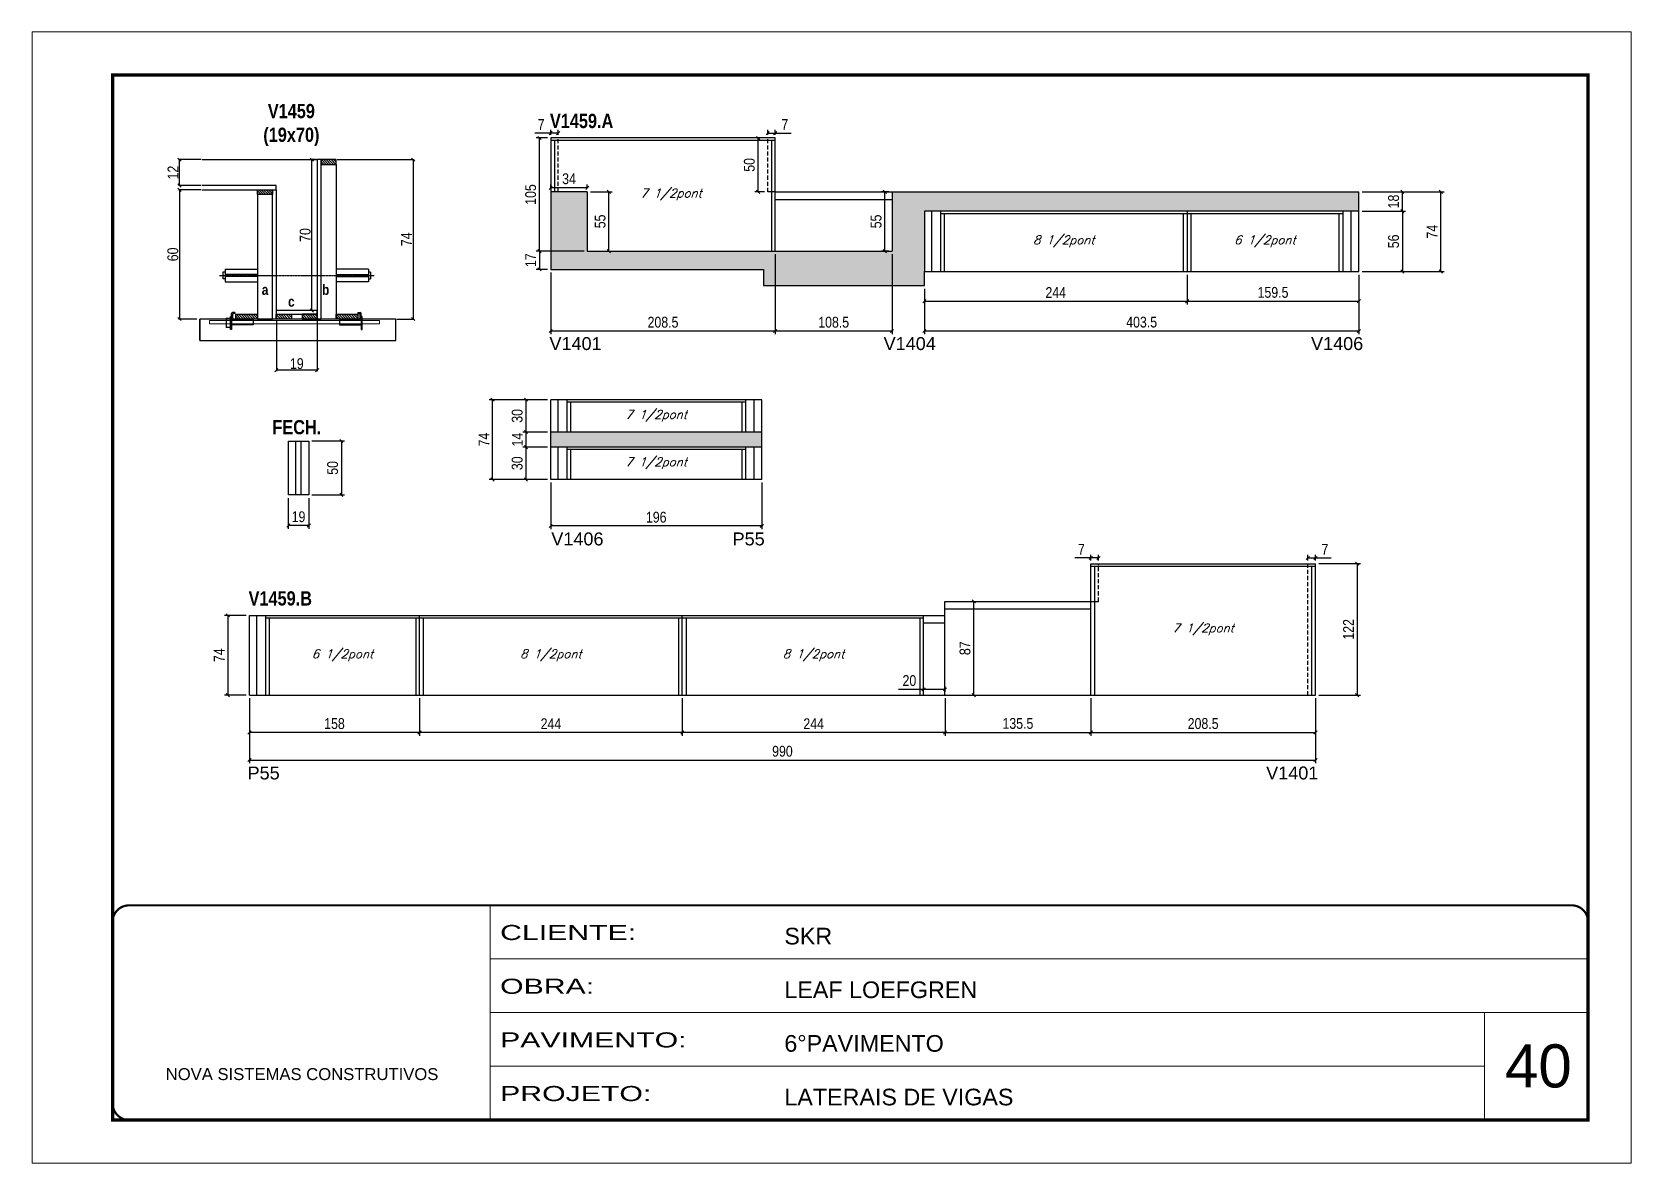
# Model space of a CAD drawing. Extents: x 3309 to 9563, y -2522 to 14608.
# Drawn here: x 8078 to 9563, y 3221 to 4271 of the extents above; entities that cross this region are included whole.
import ezdxf

# ---------------------------------------------------------------- set-up
doc = ezdxf.new("R2010")
doc.units = 0
for name, pattern in [('CONTINUO', [0]), ('DASHED', [0.75, 0.5, -0.25]), ('HIDDEN', [0.375, 0.25, -0.125])]:
    doc.linetypes.add(name, pattern=pattern)
for name, color, linetype in [('5', 5, 'Continuous'), ('barrote', 251, 'Continuous'), ('COTA', 241, 'Continuous'), ('detalhes', 4, 'Continuous'), ('NOMENCLATURA', 7, 'Continuous'), ('Painéis', 200, 'Continuous'), ('presilha', 1, 'Continuous'), ('SARR_2.2x10', 60, 'Continuous'), ('SARR_2.2x7', 40, 'Continuous'), ('SARR_3.5x7', 81, 'Continuous'), ('TENSOR', 3, 'Continuous'), ('texto', 7, 'Continuous')]:
    doc.layers.add(name, color=color, linetype=linetype)
for name, color, linetype, lineweight in [('CARIMBO', 255, 'Continuous', 9), ('CONCRETO', 251, 'Continuous', 25), ('Folhas', 255, 'Continuous', 9), ('SARRAFO DE PRESSAO', 251, 'DASHED', 9), ('SCO-___-LAJ', 2, 'Continuous', 0)]:
    doc.layers.add(name, color=color, linetype=linetype, lineweight=lineweight)
doc.styles.add('ARIAL', font='arial.ttf')
doc.styles.add('COTA TECNICA', font='techl___.ttf', dxfattribs={"height": 10})
doc.styles.add('COTA TECNICA 2X', font='techl___.ttf', dxfattribs={"height": 10})
doc.styles.add('Romans', font='romans.shx')
doc.styles.get("Standard").update_dxf_attribs({"font": 'arial.ttf'})
doc.styles.add('TECNICA', font='techb___.ttf', dxfattribs={"height": 10})
doc.styles.add('Tecnologia', font='')
doc.styles.get('Tecnologia').set_extended_font_data('Forgotten Futurist')
doc.dimstyles.new('PAINEL', dxfattribs={"dimtxt": 10, "dimasz": 3, "dimexe": 3, "dimexo": 3, "dimgap": 3, "dimtad": 1, "dimdec": 1, "dimzin": 12, "dimdsep": 46, "dimtxsty": 'COTA TECNICA', "dimblk1": 'OBLIQUE', "dimblk2": 'OBLIQUE', "dimsah": 1, "dimcen": 0.9, "dimclrd": 4, "dimclre": 4, "dimclrt": 240, "dimadec": 1, "dimazin": 3, "dimtfac": 1, "dimtdec": 1, "dimtmove": 0, "dimatfit": 3, "dimfxl": 1, "dimtolj": 1, "dimtzin": 12, "dimarcsym": 0})
doc.dimstyles.new('SECAO', dxfattribs={"dimscale": 0.333333, "dimtxt": 5, "dimasz": 9, "dimexe": 3, "dimexo": 3, "dimgap": 3, "dimtad": 1, "dimdec": 1, "dimlfac": 0.5, "dimzin": 12, "dimdsep": 46, "dimtxsty": 'COTA TECNICA 2X', "dimblk1": 'OBLIQUE', "dimblk2": 'OBLIQUE', "dimsah": 1, "dimcen": 0.9, "dimclrd": 4, "dimclre": 4, "dimclrt": 240, "dimadec": 1, "dimazin": 3, "dimtfac": 1, "dimtdec": 1, "dimtmove": 0, "dimatfit": 3, "dimfxl": 1, "dimtolj": 1, "dimtzin": 12, "dimarcsym": 0})
pattern_1 = [(135, (41540.2944, -119507.9826), (-1.122532015, -1.122532015), [])]

msp = doc.modelspace()

# ---------------------------------------------------------------- texts
at = {"layer": '5', "linetype": 'Continuous'}
for s, rotation, p in [('V1401', 359.99996, (8558.42, 3975.41)), ('V1404', 359.99996, (8868.77, 3975.41)), ('V1406', 359.99996, (9265.7, 3975.41)), ('V1406', 0.00004, (8560.16, 3794.06)), ('P55', 0.00004, (8728.51, 3794.06)), ('P55', 0.00004, (8278.08, 3576.77)), ('V1401', 0.00004, (9224.03, 3576.77))]:
    msp.add_text(s, height=12, rotation=rotation, dxfattribs=at).set_placement(p)
at = {"layer": 'CARIMBO', "style": 'ARIAL'}
msp.add_text('40', height=40, dxfattribs=at).set_placement((9445.73, 3290.83))
at = {"layer": 'detalhes', "style": 'TECNICA'}
for s, p in [('a', (8291.28, 4026.63)), ('b', (8347.26, 4026.61)), ('c', (8315.65, 4015.66))]:
    msp.add_text(s, height=9.6, dxfattribs=at).set_placement(p)
at = {"layer": 'NOMENCLATURA', "style": 'TECNICA'}
for s, p in [('V1459.A', (8558.89, 4181.51)), ('FECH.', (8301.11, 3897.21)), ('V1459.B', (8279.05, 3738.24))]:
    msp.add_text(s, height=13.2, dxfattribs=at).set_placement(p)
at = {"layer": 'NOMENCLATURA', "insert": (8318.76, 4203.88), "char_height": 13.2, "attachment_point": 2, "style": 'TECNICA'}
msp.add_mtext_dynamic_manual_height_columns('V1459\\P(19x70)', width=300.2766, gutter_width=1, heights=[0], dxfattribs=at)
at = {"layer": 'texto', "color": 2, "char_height": 8, "attachment_point": 5, "style": 'Romans'}
for s, insert in [('{\\Q19;\\C256;7 1/2pont}', (8671.35, 4119.82)), ('{\\Q19;\\C256;8 1/2pont}', (9036.1, 4076.32)), ('{\\Q19;\\C256;6 1/2pont}', (9222.85, 4076.32)), ('{\\Q19;\\C256;7 1/2pont}', (8657.6, 3914.32)), ('{\\Q19;\\C256;7 1/2pont}', (8657.6, 3870.32)), ('{\\Q19;\\C256;7 1/2pont}', (9165.51, 3716.05)), ('{\\Q19;\\C256;6 1/2pont}', (8366.26, 3692.05)), ('{\\Q19;\\C256;8 1/2pont}', (8559.76, 3692.05)), ('{\\Q19;\\C256;8 1/2pont}', (8803.76, 3692.05))]:
    msp.add_mtext(s, dxfattribs=dict(at, insert=insert))

# ---------------------------------------------------------------- blocks, each defined once
blk = doc.blocks.new('9999999999')
at = {"color": 30, "linetype": 'CONTINUO'}
for p, q in [((98564.6, 34230.2), (98564.6, 34429.4)), ((98564.6, 34379.6), (99584, 34379.6)), ((98564.6, 34329.8), (99488, 34329.8)), ((99584, 34329.8), (99488, 34329.8)), ((99488, 34329.8), (99488, 34230.2)), ((98564.6, 34280), (99488, 34280))]:
    blk.add_line(p, q, dxfattribs=at)
at = {"color": 30, "linetype": 'CONTINUO', "const_width": 2}
blk.add_lwpolyline([(99584, 34230.2), (99584, 34414.4, 0.414214), (99569, 34429.4), (98229, 34429.4, 0.414214), (98214, 34414.4), (98214, 34245.2, 0.414214), (98229, 34230.2), (99584, 34230.2)], format="xyb", dxfattribs=at)
at = {"layer": 'Folhas'}
blk.add_lwpolyline([(98139, 34190.2), (99624, 34190.2), (99624, 35240.2), (98139, 35240.2)], close=True, dxfattribs=at)
at = {"layer": 'Folhas', "color": 30, "const_width": 3}
blk.add_lwpolyline([(98214, 34230.2), (99584, 34230.2), (99584, 35200.2), (98214, 35200.2)], close=True, dxfattribs=at)
at = {"color": 7, "linetype": 'Continuous', "ltscale": 5, "style": 'ARIAL'}
for s, height, p in [('SKR', 15.48, (98837.7, 34393.1)), ('LEAF LOEFGREN', 15.483, (98837.7, 34343.3)), ('6°PAVIMENTO', 15.483, (98837.7, 34293.5)), ('NOVA SISTEMAS CONSTRUTIVOS', 11.059, (98263.2, 34267.2)), ('LATERAIS DE VIGAS', 15.483, (98837.7, 34243.7))]:
    blk.add_text(s, height=height, dxfattribs=at).set_placement(p)
at = {"layer": 'Folhas', "color": 7, "style": 'Tecnologia', "width": 1.5}
for s, p in [('CLIENTE:', (98573.7, 34397.2)), ('OBRA:', (98573.7, 34347.3)), ('PAVIMENTO:', (98573.7, 34297.5)), ('PROJETO:', (98573.7, 34247.7))]:
    blk.add_text(s, height=14, dxfattribs=at).set_placement(p)
blk = doc.blocks.new('_Oblique')
at = {"color": 0, "linetype": 'ByBlock', "lineweight": -2}
blk.add_line((-0.5, -0.5), (0.5, 0.5), dxfattribs=at)
blk = doc.blocks.new('*D2951')
at = {"layer": 'COTA', "color": 4, "lineweight": -2, "transparency": 16777216}
for p, q in [((8304.8, 4003.2), (8304.8, 3955.7)), ((8342.8, 4003.2), (8342.8, 3955.7)), ((8342.8, 3956.7), (8304.8, 3956.7))]:
    blk.add_line(p, q, dxfattribs=at)
at = {"layer": 'Defpoints', "color": 0, "transparency": 16777216}
for p in [(8304.8, 4004.2), (8342.8, 4004.2), (8304.8, 3956.7)]:
    blk.add_point(p, dxfattribs=at)
at = {"layer": 'COTA', "color": 4, "lineweight": -2, "transparency": 16777216, "xscale": 3, "yscale": 3, "zscale": 3, "rotation": 180}
blk.add_blockref('_Oblique', (8304.8, 3956.7), dxfattribs=at)
at = {"layer": 'COTA', "color": 4, "lineweight": -2, "transparency": 16777216, "xscale": 3, "yscale": 3, "zscale": 3}
blk.add_blockref('_Oblique', (8342.8, 3956.7), dxfattribs=at)
at = {"layer": 'COTA', "color": 240, "transparency": 16777216, "insert": (8323.8, 3962.8), "char_height": 10, "attachment_point": 5, "style": 'COTA TECNICA 2X'}
blk.add_mtext('\\A1;19', dxfattribs=at)
blk = doc.blocks.new('PRESILHA METÁLICA 1')
at = {"layer": 'presilha'}
for p, q in [((0, 13), (6, 13)), ((0, 13), (0, 0)), ((6, 0), (0, 0)), ((6, 15.5), (7.5, 15.5)), ((6, -2.5), (6, 15.5)), ((6, 13), (6, 0)), ((7.5, 10.6), (7.5, 19.9)), ((7.5, 15.5), (7.5, -2.5)), ((37.5, 4.1), (7.5, 4.1)), ((12, 21), (8.6, 21)), ((9, 11.6), (9, 18.9)), ((12, 19.5), (9.6, 19.5)), ((37.5, 11), (9.6, 11)), ((12, 21), (12, 19.5)), ((37.5, 11), (37.5, 4.1)), ((7.5, -2.5), (6, -2.5))]:
    blk.add_line(p, q, dxfattribs=at)
for centre, radius, start, end in [((8.6, 19.9), 1.14, 90, 180), ((9.6, 18.9), 0.57, 90, 180), ((9.6, 11.6), 0.57, 180, 270)]:
    blk.add_arc(centre, radius, start, end, dxfattribs=at)
blk = doc.blocks.new('PRESILHA METÁLICA 2')
at = {"layer": 'presilha'}
for p, q in [((-5.2, 23.5), (-5.2, 22)), ((-5.2, 23.5), (-1.9, 23.5)), ((-0.8, 14.6), (-0.8, 22.4)), ((-30.8, 13.5), (-30.8, 6.6)), ((-30.8, 13.5), (-2.8, 13.5)), ((-30.8, 6.6), (-0.8, 6.6)), ((-5.2, 22), (-2.8, 22)), ((-2.2, 14.1), (-2.2, 21.4)), ((0.8, 18), (-0.8, 18)), ((-0.8, 18), (-0.8, 0)), ((-0.8, 0), (0.8, 0)), ((0.8, 0), (0.8, 18))]:
    blk.add_line(p, q, dxfattribs=at)
for centre, radius, start, end in [((-1.9, 22.4), 1.14, 0, 90), ((-2.8, 21.4), 0.57, 0, 90), ((-2.8, 14.1), 0.57, 270, 0)]:
    blk.add_arc(centre, radius, start, end, dxfattribs=at)
blk = doc.blocks.new('*D2952')
at = {"layer": 'COTA', "color": 4, "lineweight": -2, "transparency": 16777216}
for p, q in [((8361.4, 4152.2), (8432.8, 4152.2)), ((8431.8, 4152.2), (8431.8, 4004.2)), ((8416.6, 4004.2), (8432.8, 4004.2))]:
    blk.add_line(p, q, dxfattribs=at)
at = {"layer": 'Defpoints', "color": 0, "transparency": 16777216}
for p in [(8360.4, 4152.2), (8415.6, 4004.2), (8431.8, 4004.2)]:
    blk.add_point(p, dxfattribs=at)
at = {"layer": 'COTA', "color": 4, "lineweight": -2, "transparency": 16777216, "xscale": 3, "yscale": 3, "zscale": 3}
for p, rotation in [((8431.8, 4152.2), 90), ((8431.8, 4004.2), 270)]:
    blk.add_blockref('_Oblique', p, dxfattribs=dict(at, rotation=rotation))
at = {"layer": 'COTA', "color": 240, "transparency": 16777216, "insert": (8425.7, 4078.2), "char_height": 10, "attachment_point": 5, "rotation": 90, "style": 'COTA TECNICA 2X'}
blk.add_mtext('\\A1;74', dxfattribs=at)
blk = doc.blocks.new('*D2953')
at = {"layer": 'COTA', "color": 4, "lineweight": -2, "transparency": 16777216}
for p, q in [((8235.1, 4124.2), (8213.8, 4124.2)), ((8214.8, 4124.2), (8214.8, 4004.2)), ((8230.9, 4004.2), (8213.8, 4004.2))]:
    blk.add_line(p, q, dxfattribs=at)
at = {"layer": 'Defpoints', "color": 0, "transparency": 16777216}
for p in [(8236.1, 4124.2), (8214.8, 4004.2), (8231.9, 4004.2)]:
    blk.add_point(p, dxfattribs=at)
at = {"layer": 'COTA', "color": 4, "lineweight": -2, "transparency": 16777216, "xscale": 3, "yscale": 3, "zscale": 3}
for p, rotation in [((8214.8, 4124.2), 90), ((8214.8, 4004.2), 270)]:
    blk.add_blockref('_Oblique', p, dxfattribs=dict(at, rotation=rotation))
at = {"layer": 'COTA', "color": 240, "transparency": 16777216, "insert": (8208.7, 4064.2), "char_height": 10, "attachment_point": 5, "rotation": 90, "style": 'COTA TECNICA 2X'}
blk.add_mtext('\\A1;60', dxfattribs=at)
blk = doc.blocks.new('*D2954')
at = {"layer": 'COTA', "color": 4, "lineweight": -2, "transparency": 16777216}
for p, q in [((8341.8, 4152.2), (8336.7, 4152.2)), ((8337.7, 4012.2), (8337.7, 4152.2)), ((8341.8, 4012.2), (8336.7, 4012.2))]:
    blk.add_line(p, q, dxfattribs=at)
at = {"layer": 'Defpoints', "color": 0, "transparency": 16777216}
for p in [(8337.7, 4152.2), (8342.8, 4152.2), (8342.8, 4012.2)]:
    blk.add_point(p, dxfattribs=at)
at = {"layer": 'COTA', "color": 4, "lineweight": -2, "transparency": 16777216, "xscale": 3, "yscale": 3, "zscale": 3}
for p, rotation in [((8337.7, 4152.2), 90), ((8337.7, 4012.2), 270)]:
    blk.add_blockref('_Oblique', p, dxfattribs=dict(at, rotation=rotation))
at = {"layer": 'COTA', "color": 240, "transparency": 16777216, "insert": (8331.6, 4082.2), "char_height": 10, "attachment_point": 5, "rotation": 90, "style": 'COTA TECNICA 2X'}
blk.add_mtext('\\A1;70', dxfattribs=at)
blk = doc.blocks.new('*D2955')
at = {"layer": 'COTA', "color": 4, "lineweight": -2, "transparency": 16777216}
for p, q in [((8235.1, 4152.2), (8213.8, 4152.2)), ((8214.8, 4128.2), (8214.8, 4152.2)), ((8235.1, 4128.2), (8213.8, 4128.2))]:
    blk.add_line(p, q, dxfattribs=at)
at = {"layer": 'Defpoints', "color": 0, "transparency": 16777216}
for p in [(8214.8, 4152.2), (8236.1, 4152.2), (8236.1, 4128.2)]:
    blk.add_point(p, dxfattribs=at)
at = {"layer": 'COTA', "color": 4, "lineweight": -2, "transparency": 16777216, "xscale": 3, "yscale": 3, "zscale": 3}
for p, rotation in [((8214.8, 4152.2), 90), ((8214.8, 4128.2), 270)]:
    blk.add_blockref('_Oblique', p, dxfattribs=dict(at, rotation=rotation))
at = {"layer": 'COTA', "color": 240, "transparency": 16777216, "insert": (8208.8, 4140.2), "char_height": 10, "attachment_point": 5, "rotation": 90, "style": 'COTA TECNICA 2X'}
blk.add_mtext('\\A1;12', dxfattribs=at)
blk = doc.blocks.new('*D2956')
at = {"layer": 'COTA', "color": 4, "lineweight": -2, "transparency": 16777216}
for p, q in [((8768.1, 4064.3), (8768.1, 3990.1)), ((8559.6, 4047.3), (8559.6, 3990.1)), ((8559.6, 3993.1), (8768.1, 3993.1))]:
    blk.add_line(p, q, dxfattribs=at)
at = {"layer": 'Defpoints', "color": 0, "transparency": 16777216}
for p in [(8768.1, 4067.3), (8559.6, 4050.3), (8768.1, 3993.1)]:
    blk.add_point(p, dxfattribs=at)
at = {"layer": 'COTA', "color": 4, "lineweight": -2, "transparency": 16777216, "xscale": 3, "yscale": 3, "zscale": 3, "rotation": 180}
blk.add_blockref('_Oblique', (8559.6, 3993.1), dxfattribs=at)
at = {"layer": 'COTA', "color": 4, "lineweight": -2, "transparency": 16777216, "xscale": 3, "yscale": 3, "zscale": 3}
blk.add_blockref('_Oblique', (8768.1, 3993.1), dxfattribs=at)
at = {"layer": 'COTA', "color": 240, "transparency": 16777216, "insert": (8663.9, 4001.2), "char_height": 10, "attachment_point": 5, "style": 'COTA TECNICA'}
blk.add_mtext('\\A1;208.5', dxfattribs=at)
blk = doc.blocks.new('*D2962')
at = {"layer": 'COTA', "color": 4, "lineweight": -2, "transparency": 16777216}
for p, q in [((8768.1, 4064.3), (8768.1, 3990.1)), ((8876.6, 4064.3), (8876.6, 3990.1)), ((8768.1, 3993.1), (8876.6, 3993.1))]:
    blk.add_line(p, q, dxfattribs=at)
at = {"layer": 'Defpoints', "color": 0, "transparency": 16777216}
for p in [(8768.1, 4067.3), (8876.6, 4067.3), (8876.6, 3993.1)]:
    blk.add_point(p, dxfattribs=at)
at = {"layer": 'COTA', "color": 4, "lineweight": -2, "transparency": 16777216, "xscale": 3, "yscale": 3, "zscale": 3, "rotation": 180}
blk.add_blockref('_Oblique', (8768.1, 3993.1), dxfattribs=at)
at = {"layer": 'COTA', "color": 4, "lineweight": -2, "transparency": 16777216, "xscale": 3, "yscale": 3, "zscale": 3}
blk.add_blockref('_Oblique', (8876.6, 3993.1), dxfattribs=at)
at = {"layer": 'COTA', "color": 240, "transparency": 16777216, "insert": (8822.4, 4001.2), "char_height": 10, "attachment_point": 5, "style": 'COTA TECNICA'}
blk.add_mtext('\\A1;108.5', dxfattribs=at)
blk = doc.blocks.new('*D2963')
at = {"layer": 'COTA', "color": 4, "lineweight": -2, "transparency": 16777216}
for p, q in [((8590.6, 4067.3), (8546.1, 4067.3)), ((8549.1, 4067.3), (8549.1, 4050.3)), ((8556.6, 4050.3), (8546.1, 4050.3))]:
    blk.add_line(p, q, dxfattribs=at)
at = {"layer": 'Defpoints', "color": 0, "transparency": 16777216}
for p in [(8593.6, 4067.3), (8549.1, 4050.3), (8559.6, 4050.3)]:
    blk.add_point(p, dxfattribs=at)
at = {"layer": 'COTA', "color": 4, "lineweight": -2, "transparency": 16777216, "xscale": 3, "yscale": 3, "zscale": 3}
for p, rotation in [((8549.1, 4067.3), 90), ((8549.1, 4050.3), 270)]:
    blk.add_blockref('_Oblique', p, dxfattribs=dict(at, rotation=rotation))
at = {"layer": 'COTA', "color": 240, "transparency": 16777216, "insert": (8541, 4058.8), "char_height": 10, "attachment_point": 5, "rotation": 90, "style": 'COTA TECNICA'}
blk.add_mtext('\\A1;17', dxfattribs=at)
blk = doc.blocks.new('*D2964')
at = {"layer": 'COTA', "color": 4, "lineweight": -2, "transparency": 16777216}
for p, q in [((8556.6, 4172.3), (8546.1, 4172.3)), ((8549.1, 4067.3), (8549.1, 4172.3)), ((8590.6, 4067.3), (8546.1, 4067.3))]:
    blk.add_line(p, q, dxfattribs=at)
at = {"layer": 'Defpoints', "color": 0, "transparency": 16777216}
for p in [(8549.1, 4172.3), (8559.6, 4172.3), (8593.6, 4067.3)]:
    blk.add_point(p, dxfattribs=at)
at = {"layer": 'COTA', "color": 4, "lineweight": -2, "transparency": 16777216, "xscale": 3, "yscale": 3, "zscale": 3}
for p, rotation in [((8549.1, 4172.3), 90), ((8549.1, 4067.3), 270)]:
    blk.add_blockref('_Oblique', p, dxfattribs=dict(at, rotation=rotation))
at = {"layer": 'COTA', "color": 240, "transparency": 16777216, "insert": (8541, 4119.8), "char_height": 10, "attachment_point": 5, "rotation": 90, "style": 'COTA TECNICA'}
blk.add_mtext('\\A1;105', dxfattribs=at)
blk = doc.blocks.new('*D2965')
at = {"layer": 'COTA', "color": 4, "lineweight": -2, "transparency": 16777216}
for p, q in [((8758.1, 4172.3), (8749.3, 4172.3)), ((8752.3, 4122.3), (8752.3, 4172.3)), ((8758.1, 4122.3), (8749.3, 4122.3))]:
    blk.add_line(p, q, dxfattribs=at)
at = {"layer": 'Defpoints', "color": 0, "transparency": 16777216}
for p in [(8752.3, 4172.3), (8761.1, 4172.3), (8761.1, 4122.3)]:
    blk.add_point(p, dxfattribs=at)
at = {"layer": 'COTA', "color": 4, "lineweight": -2, "transparency": 16777216, "xscale": 3, "yscale": 3, "zscale": 3}
for p, rotation in [((8752.3, 4172.3), 90), ((8752.3, 4122.3), 270)]:
    blk.add_blockref('_Oblique', p, dxfattribs=dict(at, rotation=rotation))
at = {"layer": 'COTA', "color": 240, "transparency": 16777216, "insert": (8744.1, 4147.3), "char_height": 10, "attachment_point": 5, "rotation": 90, "style": 'COTA TECNICA'}
blk.add_mtext('\\A1;50', dxfattribs=at)
blk = doc.blocks.new('*D2967')
at = {"layer": 'COTA', "color": 4, "lineweight": -2, "transparency": 16777216}
for p, q in [((9310.1, 4045.3), (9310.1, 3990.1)), ((8906.6, 4032.3), (8906.6, 3990.1)), ((8906.6, 3993.1), (9310.1, 3993.1))]:
    blk.add_line(p, q, dxfattribs=at)
at = {"layer": 'Defpoints', "color": 0, "transparency": 16777216}
for p in [(9310.1, 4048.3), (8906.6, 4035.3), (9310.1, 3993.1)]:
    blk.add_point(p, dxfattribs=at)
at = {"layer": 'COTA', "color": 4, "lineweight": -2, "transparency": 16777216, "xscale": 3, "yscale": 3, "zscale": 3, "rotation": 180}
blk.add_blockref('_Oblique', (8906.6, 3993.1), dxfattribs=at)
at = {"layer": 'COTA', "color": 4, "lineweight": -2, "transparency": 16777216, "xscale": 3, "yscale": 3, "zscale": 3}
blk.add_blockref('_Oblique', (9310.1, 3993.1), dxfattribs=at)
at = {"layer": 'COTA', "color": 240, "transparency": 16777216, "insert": (9108.4, 4001.3), "char_height": 10, "attachment_point": 5, "style": 'COTA TECNICA'}
blk.add_mtext('\\A1;403.5', dxfattribs=at)
blk = doc.blocks.new('*D2968')
at = {"layer": 'COTA', "color": 4, "lineweight": -2, "transparency": 16777216}
for p, q in [((9150.6, 4045.3), (9150.6, 4017.7)), ((8906.6, 4032.3), (8906.6, 4017.7)), ((8906.6, 4020.7), (9150.6, 4020.7))]:
    blk.add_line(p, q, dxfattribs=at)
at = {"layer": 'Defpoints', "color": 0, "transparency": 16777216}
for p in [(9150.6, 4048.3), (8906.6, 4035.3), (9150.6, 4020.7)]:
    blk.add_point(p, dxfattribs=at)
at = {"layer": 'COTA', "color": 4, "lineweight": -2, "transparency": 16777216, "xscale": 3, "yscale": 3, "zscale": 3, "rotation": 180}
blk.add_blockref('_Oblique', (8906.6, 4020.7), dxfattribs=at)
at = {"layer": 'COTA', "color": 4, "lineweight": -2, "transparency": 16777216, "xscale": 3, "yscale": 3, "zscale": 3}
blk.add_blockref('_Oblique', (9150.6, 4020.7), dxfattribs=at)
at = {"layer": 'COTA', "color": 240, "transparency": 16777216, "insert": (9028.6, 4028.8), "char_height": 10, "attachment_point": 5, "style": 'COTA TECNICA'}
blk.add_mtext('\\A1;244', dxfattribs=at)
blk = doc.blocks.new('*D2969')
at = {"layer": 'COTA', "color": 4, "lineweight": -2, "transparency": 16777216}
for p, q in [((9150.6, 4045.3), (9150.6, 4017.7)), ((9310.1, 4045.3), (9310.1, 4017.7)), ((9150.6, 4020.7), (9310.1, 4020.7))]:
    blk.add_line(p, q, dxfattribs=at)
at = {"layer": 'Defpoints', "color": 0, "transparency": 16777216}
for p in [(9150.6, 4048.3), (9310.1, 4048.3), (9310.1, 4020.7)]:
    blk.add_point(p, dxfattribs=at)
at = {"layer": 'COTA', "color": 4, "lineweight": -2, "transparency": 16777216, "xscale": 3, "yscale": 3, "zscale": 3, "rotation": 180}
blk.add_blockref('_Oblique', (9150.6, 4020.7), dxfattribs=at)
at = {"layer": 'COTA', "color": 4, "lineweight": -2, "transparency": 16777216, "xscale": 3, "yscale": 3, "zscale": 3}
blk.add_blockref('_Oblique', (9310.1, 4020.7), dxfattribs=at)
at = {"layer": 'COTA', "color": 240, "transparency": 16777216, "insert": (9230.4, 4028.9), "char_height": 10, "attachment_point": 5, "style": 'COTA TECNICA'}
blk.add_mtext('\\A1;159.5', dxfattribs=at)
blk = doc.blocks.new('*D2970')
at = {"layer": 'COTA', "color": 4, "lineweight": -2, "transparency": 16777216}
for p, q in [((9313.1, 4104.3), (9353.5, 4104.3)), ((9350.5, 4104.3), (9350.5, 4048.3)), ((9313.1, 4048.3), (9353.5, 4048.3))]:
    blk.add_line(p, q, dxfattribs=at)
at = {"layer": 'Defpoints', "color": 0, "transparency": 16777216}
for p in [(9310.1, 4104.3), (9310.1, 4048.3), (9350.5, 4048.3)]:
    blk.add_point(p, dxfattribs=at)
at = {"layer": 'COTA', "color": 4, "lineweight": -2, "transparency": 16777216, "xscale": 3, "yscale": 3, "zscale": 3}
for p, rotation in [((9350.5, 4104.3), 90), ((9350.5, 4048.3), 270)]:
    blk.add_blockref('_Oblique', p, dxfattribs=dict(at, rotation=rotation))
at = {"layer": 'COTA', "color": 240, "transparency": 16777216, "insert": (9342.4, 4076.3), "char_height": 10, "attachment_point": 5, "rotation": 90, "style": 'COTA TECNICA'}
blk.add_mtext('\\A1;56', dxfattribs=at)
blk = doc.blocks.new('*D2971')
at = {"layer": 'COTA', "color": 4, "lineweight": -2, "transparency": 16777216}
for p, q in [((9313.1, 4122.3), (9353.5, 4122.3)), ((9350.5, 4104.3), (9350.5, 4122.3)), ((9313.1, 4104.3), (9353.5, 4104.3))]:
    blk.add_line(p, q, dxfattribs=at)
at = {"layer": 'Defpoints', "color": 0, "transparency": 16777216}
for p in [(9310.1, 4122.3), (9350.5, 4122.3), (9310.1, 4104.3)]:
    blk.add_point(p, dxfattribs=at)
at = {"layer": 'COTA', "color": 4, "lineweight": -2, "transparency": 16777216, "xscale": 3, "yscale": 3, "zscale": 3}
for p, rotation in [((9350.5, 4122.3), 90), ((9350.5, 4104.3), 270)]:
    blk.add_blockref('_Oblique', p, dxfattribs=dict(at, rotation=rotation))
at = {"layer": 'COTA', "color": 240, "transparency": 16777216, "insert": (9342.4, 4113.3), "char_height": 10, "attachment_point": 5, "rotation": 90, "style": 'COTA TECNICA'}
blk.add_mtext('\\A1;18', dxfattribs=at)
blk = doc.blocks.new('*D2972')
at = {"layer": 'COTA', "color": 4, "lineweight": -2, "transparency": 16777216}
for p, q in [((9313.1, 4122.3), (9389.3, 4122.3)), ((9386.3, 4048.3), (9386.3, 4122.3)), ((9313.1, 4048.3), (9389.3, 4048.3))]:
    blk.add_line(p, q, dxfattribs=at)
at = {"layer": 'Defpoints', "color": 0, "transparency": 16777216}
for p in [(9310.1, 4122.3), (9386.3, 4122.3), (9310.1, 4048.3)]:
    blk.add_point(p, dxfattribs=at)
at = {"layer": 'COTA', "color": 4, "lineweight": -2, "transparency": 16777216, "xscale": 3, "yscale": 3, "zscale": 3}
for p, rotation in [((9386.3, 4122.3), 90), ((9386.3, 4048.3), 270)]:
    blk.add_blockref('_Oblique', p, dxfattribs=dict(at, rotation=rotation))
at = {"layer": 'COTA', "color": 240, "transparency": 16777216, "insert": (9378.2, 4085.3), "char_height": 10, "attachment_point": 5, "rotation": 90, "style": 'COTA TECNICA'}
blk.add_mtext('\\A1;74', dxfattribs=at)
blk = doc.blocks.new('*D2973')
at = {"layer": 'COTA', "color": 4, "lineweight": -2, "transparency": 16777216}
for p, q in [((8596.6, 4122.3), (8616.6, 4122.3)), ((8613.6, 4067.3), (8613.6, 4122.3)), ((8596.6, 4067.3), (8616.6, 4067.3))]:
    blk.add_line(p, q, dxfattribs=at)
at = {"layer": 'Defpoints', "color": 0, "transparency": 16777216}
for p in [(8593.6, 4122.3), (8613.6, 4122.3), (8593.6, 4067.3)]:
    blk.add_point(p, dxfattribs=at)
at = {"layer": 'COTA', "color": 4, "lineweight": -2, "transparency": 16777216, "xscale": 3, "yscale": 3, "zscale": 3}
for p, rotation in [((8613.6, 4122.3), 90), ((8613.6, 4067.3), 270)]:
    blk.add_blockref('_Oblique', p, dxfattribs=dict(at, rotation=rotation))
at = {"layer": 'COTA', "color": 240, "transparency": 16777216, "insert": (8605.5, 4094.8), "char_height": 10, "attachment_point": 5, "rotation": 90, "style": 'COTA TECNICA'}
blk.add_mtext('\\A1;55', dxfattribs=at)
blk = doc.blocks.new('*D2975')
at = {"layer": 'COTA', "color": 4, "lineweight": -2, "transparency": 16777216}
for p, q in [((8873.6, 4122.3), (8866.9, 4122.3)), ((8869.9, 4067.3), (8869.9, 4122.3)), ((8873.6, 4067.3), (8866.9, 4067.3))]:
    blk.add_line(p, q, dxfattribs=at)
at = {"layer": 'Defpoints', "color": 0, "transparency": 16777216}
for p in [(8869.9, 4122.3), (8876.6, 4122.3), (8876.6, 4067.3)]:
    blk.add_point(p, dxfattribs=at)
at = {"layer": 'COTA', "color": 4, "lineweight": -2, "transparency": 16777216, "xscale": 3, "yscale": 3, "zscale": 3}
for p, rotation in [((8869.9, 4122.3), 90), ((8869.9, 4067.3), 270)]:
    blk.add_blockref('_Oblique', p, dxfattribs=dict(at, rotation=rotation))
at = {"layer": 'COTA', "color": 240, "transparency": 16777216, "insert": (8861.8, 4094.8), "char_height": 10, "attachment_point": 5, "rotation": 90, "style": 'COTA TECNICA'}
blk.add_mtext('\\A1;55', dxfattribs=at)
blk = doc.blocks.new('*D2976')
at = {"layer": 'COTA', "color": 4, "linetype": 'ByBlock', "lineweight": -2, "transparency": 16777216}
for p, q in [((8559.6, 3852.3), (8559.6, 3809.1)), ((8755.6, 3852.3), (8755.6, 3809.1)), ((8755.6, 3812.1), (8559.6, 3812.1))]:
    blk.add_line(p, q, dxfattribs=at)
at = {"layer": 'Defpoints', "color": 0, "linetype": 'ByBlock', "transparency": 16777216}
for p in [(8559.6, 3855.3), (8755.6, 3855.3), (8559.6, 3812.1)]:
    blk.add_point(p, dxfattribs=at)
at = {"layer": 'COTA', "color": 4, "linetype": 'ByBlock', "lineweight": -2, "transparency": 16777216, "xscale": 3, "yscale": 3, "zscale": 3, "rotation": 180}
blk.add_blockref('_Oblique', (8559.6, 3812.1), dxfattribs=at)
at = {"layer": 'COTA', "color": 4, "linetype": 'ByBlock', "lineweight": -2, "transparency": 16777216, "xscale": 3, "yscale": 3, "zscale": 3}
blk.add_blockref('_Oblique', (8755.6, 3812.1), dxfattribs=at)
at = {"layer": 'COTA', "color": 240, "linetype": 'ByBlock', "transparency": 16777216, "insert": (8657.6, 3820.2), "char_height": 10, "attachment_point": 5, "style": 'COTA TECNICA'}
blk.add_mtext('\\A1;196', dxfattribs=at)
blk = doc.blocks.new('*D2977')
at = {"layer": 'COTA', "color": 4, "lineweight": -2, "transparency": 16777216}
for p, q in [((8556.6, 3885.3), (8533.7, 3885.3)), ((8536.7, 3855.3), (8536.7, 3885.3)), ((8556.6, 3855.3), (8533.7, 3855.3))]:
    blk.add_line(p, q, dxfattribs=at)
at = {"layer": 'Defpoints', "color": 0, "transparency": 16777216}
for p in [(8536.7, 3885.3), (8559.6, 3885.3), (8559.6, 3855.3)]:
    blk.add_point(p, dxfattribs=at)
at = {"layer": 'COTA', "color": 4, "lineweight": -2, "transparency": 16777216, "xscale": 3, "yscale": 3, "zscale": 3}
for p, rotation in [((8536.7, 3885.3), 90), ((8536.7, 3855.3), 270)]:
    blk.add_blockref('_Oblique', p, dxfattribs=dict(at, rotation=rotation))
at = {"layer": 'COTA', "color": 240, "transparency": 16777216, "insert": (8528.5, 3870.3), "char_height": 10, "attachment_point": 5, "rotation": 90, "style": 'COTA TECNICA'}
blk.add_mtext('\\A1;30', dxfattribs=at)
blk = doc.blocks.new('*D2978')
at = {"layer": 'COTA', "color": 4, "lineweight": -2, "transparency": 16777216}
for p, q in [((8556.6, 3899.3), (8533.7, 3899.3)), ((8536.7, 3885.3), (8536.7, 3899.3)), ((8556.6, 3885.3), (8533.7, 3885.3))]:
    blk.add_line(p, q, dxfattribs=at)
at = {"layer": 'Defpoints', "color": 0, "transparency": 16777216}
for p in [(8536.7, 3899.3), (8559.6, 3899.3), (8559.6, 3885.3)]:
    blk.add_point(p, dxfattribs=at)
at = {"layer": 'COTA', "color": 4, "lineweight": -2, "transparency": 16777216, "xscale": 3, "yscale": 3, "zscale": 3}
for p, rotation in [((8536.7, 3899.3), 90), ((8536.7, 3885.3), 270)]:
    blk.add_blockref('_Oblique', p, dxfattribs=dict(at, rotation=rotation))
at = {"layer": 'COTA', "color": 240, "transparency": 16777216, "insert": (8528.6, 3892.3), "char_height": 10, "attachment_point": 5, "rotation": 90, "style": 'COTA TECNICA'}
blk.add_mtext('\\A1;14', dxfattribs=at)
blk = doc.blocks.new('*D2979')
at = {"layer": 'COTA', "color": 4, "lineweight": -2, "transparency": 16777216}
for p, q in [((8556.6, 3929.3), (8533.7, 3929.3)), ((8536.7, 3899.3), (8536.7, 3929.3)), ((8556.6, 3899.3), (8533.7, 3899.3))]:
    blk.add_line(p, q, dxfattribs=at)
at = {"layer": 'Defpoints', "color": 0, "transparency": 16777216}
for p in [(8536.7, 3929.3), (8559.6, 3929.3), (8559.6, 3899.3)]:
    blk.add_point(p, dxfattribs=at)
at = {"layer": 'COTA', "color": 4, "lineweight": -2, "transparency": 16777216, "xscale": 3, "yscale": 3, "zscale": 3}
for p, rotation in [((8536.7, 3929.3), 90), ((8536.7, 3899.3), 270)]:
    blk.add_blockref('_Oblique', p, dxfattribs=dict(at, rotation=rotation))
at = {"layer": 'COTA', "color": 240, "transparency": 16777216, "insert": (8528.5, 3914.3), "char_height": 10, "attachment_point": 5, "rotation": 90, "style": 'COTA TECNICA'}
blk.add_mtext('\\A1;30', dxfattribs=at)
blk = doc.blocks.new('*D2980')
at = {"layer": 'COTA', "color": 4, "lineweight": -2, "transparency": 16777216}
for p, q in [((8556.6, 3929.3), (8502.6, 3929.3)), ((8505.6, 3855.3), (8505.6, 3929.3)), ((8556.6, 3855.3), (8502.6, 3855.3))]:
    blk.add_line(p, q, dxfattribs=at)
at = {"layer": 'Defpoints', "color": 0, "transparency": 16777216}
for p in [(8505.6, 3929.3), (8559.6, 3929.3), (8559.6, 3855.3)]:
    blk.add_point(p, dxfattribs=at)
at = {"layer": 'COTA', "color": 4, "lineweight": -2, "transparency": 16777216, "xscale": 3, "yscale": 3, "zscale": 3}
for p, rotation in [((8505.6, 3929.3), 90), ((8505.6, 3855.3), 270)]:
    blk.add_blockref('_Oblique', p, dxfattribs=dict(at, rotation=rotation))
at = {"layer": 'COTA', "color": 240, "transparency": 16777216, "insert": (8497.6, 3892.3), "char_height": 10, "attachment_point": 5, "rotation": 90, "style": 'COTA TECNICA'}
blk.add_mtext('\\A1;74', dxfattribs=at)
blk = doc.blocks.new('*D2983')
at = {"layer": 'COTA', "color": 4, "linetype": 'ByBlock', "lineweight": -2, "transparency": 16777216}
for p, q in [((8279.8, 3652.1), (8279.8, 3591.8)), ((9269.8, 3652.1), (9269.8, 3591.8)), ((8279.8, 3594.8), (9269.8, 3594.8))]:
    blk.add_line(p, q, dxfattribs=at)
at = {"layer": 'Defpoints', "color": 0, "linetype": 'ByBlock', "transparency": 16777216}
for p in [(8279.8, 3655.1), (9269.8, 3655.1), (9269.8, 3594.8)]:
    blk.add_point(p, dxfattribs=at)
at = {"layer": 'COTA', "color": 4, "linetype": 'ByBlock', "lineweight": -2, "transparency": 16777216, "xscale": 3, "yscale": 3, "zscale": 3, "rotation": 180}
blk.add_blockref('_Oblique', (8279.8, 3594.8), dxfattribs=at)
at = {"layer": 'COTA', "color": 4, "linetype": 'ByBlock', "lineweight": -2, "transparency": 16777216, "xscale": 3, "yscale": 3, "zscale": 3}
blk.add_blockref('_Oblique', (9269.8, 3594.8), dxfattribs=at)
at = {"layer": 'COTA', "color": 240, "linetype": 'ByBlock', "transparency": 16777216, "insert": (8774.8, 3602.9), "char_height": 10, "attachment_point": 5, "style": 'COTA TECNICA'}
blk.add_mtext('\\A1;990', dxfattribs=at)
blk = doc.blocks.new('*D2984')
at = {"layer": 'COTA', "color": 4, "lineweight": -2, "transparency": 16777216}
for p, q in [((8681.8, 3652.1), (8681.8, 3617.4)), ((8925.8, 3652.1), (8925.8, 3617.4)), ((8925.8, 3620.4), (8681.8, 3620.4))]:
    blk.add_line(p, q, dxfattribs=at)
at = {"layer": 'Defpoints', "color": 0, "transparency": 16777216}
for p in [(8681.8, 3655.1), (8925.8, 3655.1), (8681.8, 3620.4)]:
    blk.add_point(p, dxfattribs=at)
at = {"layer": 'COTA', "color": 4, "lineweight": -2, "transparency": 16777216, "xscale": 3, "yscale": 3, "zscale": 3, "rotation": 180}
blk.add_blockref('_Oblique', (8681.8, 3620.4), dxfattribs=at)
at = {"layer": 'COTA', "color": 4, "lineweight": -2, "transparency": 16777216, "xscale": 3, "yscale": 3, "zscale": 3}
blk.add_blockref('_Oblique', (8925.8, 3620.4), dxfattribs=at)
at = {"layer": 'COTA', "color": 240, "transparency": 16777216, "insert": (8803.8, 3628.5), "char_height": 10, "attachment_point": 5, "style": 'COTA TECNICA'}
blk.add_mtext('\\A1;244', dxfattribs=at)
blk = doc.blocks.new('*D2985')
at = {"layer": 'COTA', "color": 4, "lineweight": -2, "transparency": 16777216}
for p, q in [((8437.8, 3652.1), (8437.8, 3617.4)), ((8681.8, 3652.1), (8681.8, 3617.4)), ((8681.8, 3620.4), (8437.8, 3620.4))]:
    blk.add_line(p, q, dxfattribs=at)
at = {"layer": 'Defpoints', "color": 0, "transparency": 16777216}
for p in [(8437.8, 3655.1), (8681.8, 3655.1), (8437.8, 3620.4)]:
    blk.add_point(p, dxfattribs=at)
at = {"layer": 'COTA', "color": 4, "lineweight": -2, "transparency": 16777216, "xscale": 3, "yscale": 3, "zscale": 3, "rotation": 180}
blk.add_blockref('_Oblique', (8437.8, 3620.4), dxfattribs=at)
at = {"layer": 'COTA', "color": 4, "lineweight": -2, "transparency": 16777216, "xscale": 3, "yscale": 3, "zscale": 3}
blk.add_blockref('_Oblique', (8681.8, 3620.4), dxfattribs=at)
at = {"layer": 'COTA', "color": 240, "transparency": 16777216, "insert": (8559.8, 3628.5), "char_height": 10, "attachment_point": 5, "style": 'COTA TECNICA'}
blk.add_mtext('\\A1;244', dxfattribs=at)
blk = doc.blocks.new('*D2982')
at = {"layer": 'COTA', "color": 4, "lineweight": -2, "transparency": 16777216}
for p, q in [((8279.8, 3652.1), (8279.8, 3617.4)), ((8437.8, 3652.1), (8437.8, 3617.4)), ((8437.8, 3620.4), (8279.8, 3620.4))]:
    blk.add_line(p, q, dxfattribs=at)
at = {"layer": 'Defpoints', "color": 0, "transparency": 16777216}
for p in [(8279.8, 3655.1), (8437.8, 3655.1), (8279.8, 3620.4)]:
    blk.add_point(p, dxfattribs=at)
at = {"layer": 'COTA', "color": 4, "lineweight": -2, "transparency": 16777216, "xscale": 3, "yscale": 3, "zscale": 3, "rotation": 180}
blk.add_blockref('_Oblique', (8279.8, 3620.4), dxfattribs=at)
at = {"layer": 'COTA', "color": 4, "lineweight": -2, "transparency": 16777216, "xscale": 3, "yscale": 3, "zscale": 3}
blk.add_blockref('_Oblique', (8437.8, 3620.4), dxfattribs=at)
at = {"layer": 'COTA', "color": 240, "transparency": 16777216, "insert": (8358.8, 3628.6), "char_height": 10, "attachment_point": 5, "style": 'COTA TECNICA'}
blk.add_mtext('\\A1;158', dxfattribs=at)
blk = doc.blocks.new('*D2988')
at = {"layer": 'COTA', "color": 4, "lineweight": -2, "transparency": 16777216}
for p, q in [((8276.8, 3729.1), (8256.8, 3729.1)), ((8259.8, 3729.1), (8259.8, 3655.1)), ((8276.8, 3655.1), (8256.8, 3655.1))]:
    blk.add_line(p, q, dxfattribs=at)
at = {"layer": 'Defpoints', "color": 0, "transparency": 16777216}
for p in [(8279.8, 3729.1), (8259.8, 3655.1), (8279.8, 3655.1)]:
    blk.add_point(p, dxfattribs=at)
at = {"layer": 'COTA', "color": 4, "lineweight": -2, "transparency": 16777216, "xscale": 3, "yscale": 3, "zscale": 3}
for p, rotation in [((8259.8, 3729.1), 90), ((8259.8, 3655.1), 270)]:
    blk.add_blockref('_Oblique', p, dxfattribs=dict(at, rotation=rotation))
at = {"layer": 'COTA', "color": 240, "transparency": 16777216, "insert": (8251.7, 3692.1), "char_height": 10, "attachment_point": 5, "rotation": 90, "style": 'COTA TECNICA'}
blk.add_mtext('\\A1;74', dxfattribs=at)
blk = doc.blocks.new('*D2989')
at = {"layer": 'COTA', "color": 4, "lineweight": -2, "transparency": 16777216}
for p, q in [((8925.8, 3652.1), (8925.8, 3617.4)), ((9061.3, 3652.1), (9061.3, 3617.4)), ((8925.8, 3620.4), (9061.3, 3620.4))]:
    blk.add_line(p, q, dxfattribs=at)
at = {"layer": 'Defpoints', "color": 0, "transparency": 16777216}
for p in [(8925.8, 3655.1), (9061.3, 3655.1), (9061.3, 3620.4)]:
    blk.add_point(p, dxfattribs=at)
at = {"layer": 'COTA', "color": 4, "lineweight": -2, "transparency": 16777216, "xscale": 3, "yscale": 3, "zscale": 3, "rotation": 180}
blk.add_blockref('_Oblique', (8925.8, 3620.4), dxfattribs=at)
at = {"layer": 'COTA', "color": 4, "lineweight": -2, "transparency": 16777216, "xscale": 3, "yscale": 3, "zscale": 3}
blk.add_blockref('_Oblique', (9061.3, 3620.4), dxfattribs=at)
at = {"layer": 'COTA', "color": 240, "transparency": 16777216, "insert": (8993.5, 3628.7), "char_height": 10, "attachment_point": 5, "style": 'COTA TECNICA'}
blk.add_mtext('\\A1;135.5', dxfattribs=at)
blk = doc.blocks.new('*D2990')
at = {"layer": 'COTA', "color": 4, "lineweight": -2, "transparency": 16777216}
for p, q in [((9061.3, 3652.1), (9061.3, 3617.4)), ((9269.8, 3652.1), (9269.8, 3617.4)), ((9061.3, 3620.4), (9269.8, 3620.4))]:
    blk.add_line(p, q, dxfattribs=at)
at = {"layer": 'Defpoints', "color": 0, "transparency": 16777216}
for p in [(9061.3, 3655.1), (9269.8, 3655.1), (9269.8, 3620.4)]:
    blk.add_point(p, dxfattribs=at)
at = {"layer": 'COTA', "color": 4, "lineweight": -2, "transparency": 16777216, "xscale": 3, "yscale": 3, "zscale": 3, "rotation": 180}
blk.add_blockref('_Oblique', (9061.3, 3620.4), dxfattribs=at)
at = {"layer": 'COTA', "color": 4, "lineweight": -2, "transparency": 16777216, "xscale": 3, "yscale": 3, "zscale": 3}
blk.add_blockref('_Oblique', (9269.8, 3620.4), dxfattribs=at)
at = {"layer": 'COTA', "color": 240, "transparency": 16777216, "insert": (9165.5, 3628.6), "char_height": 10, "attachment_point": 5, "style": 'COTA TECNICA'}
blk.add_mtext('\\A1;208.5', dxfattribs=at)
blk = doc.blocks.new('*D2991')
at = {"layer": 'COTA', "color": 4, "lineweight": -2, "transparency": 16777216}
for p, q in [((9272.8, 3777.1), (9311.6, 3777.1)), ((9308.6, 3777.1), (9308.6, 3655.1)), ((9272.8, 3655.1), (9311.6, 3655.1))]:
    blk.add_line(p, q, dxfattribs=at)
at = {"layer": 'Defpoints', "color": 0, "transparency": 16777216}
for p in [(9269.8, 3777.1), (9269.8, 3655.1), (9308.6, 3655.1)]:
    blk.add_point(p, dxfattribs=at)
at = {"layer": 'COTA', "color": 4, "lineweight": -2, "transparency": 16777216, "xscale": 3, "yscale": 3, "zscale": 3}
for p, rotation in [((9308.6, 3777.1), 90), ((9308.6, 3655.1), 270)]:
    blk.add_blockref('_Oblique', p, dxfattribs=dict(at, rotation=rotation))
at = {"layer": 'COTA', "color": 240, "transparency": 16777216, "insert": (9300.5, 3716.1), "char_height": 10, "attachment_point": 5, "rotation": 90, "style": 'COTA TECNICA'}
blk.add_mtext('\\A1;122', dxfattribs=at)
blk = doc.blocks.new('*D2992')
at = {"layer": 'COTA', "color": 4, "lineweight": -2, "transparency": 16777216}
for p, q in [((9061.3, 3782.4), (9046.5, 3782.4)), ((9061.3, 3780.1), (9061.3, 3785.4)), ((9068.3, 3782.4), (9061.3, 3782.4)), ((9068.3, 3780.1), (9068.3, 3785.4))]:
    blk.add_line(p, q, dxfattribs=at)
at = {"layer": 'Defpoints', "color": 0, "transparency": 16777216}
for p in [(9061.3, 3782.4), (9061.3, 3777.1), (9068.3, 3777.1)]:
    blk.add_point(p, dxfattribs=at)
at = {"layer": 'COTA', "color": 4, "lineweight": -2, "transparency": 16777216, "xscale": 3, "yscale": 3, "zscale": 3, "rotation": 180}
blk.add_blockref('_Oblique', (9061.3, 3782.4), dxfattribs=at)
at = {"layer": 'COTA', "color": 4, "lineweight": -2, "transparency": 16777216, "xscale": 3, "yscale": 3, "zscale": 3}
blk.add_blockref('_Oblique', (9068.3, 3782.4), dxfattribs=at)
at = {"layer": 'COTA', "color": 240, "transparency": 16777216, "insert": (9052.4, 3790.4), "char_height": 10, "attachment_point": 5, "style": 'COTA TECNICA'}
blk.add_mtext('\\A1;7', dxfattribs=at)
blk = doc.blocks.new('*D2993')
at = {"layer": 'COTA', "color": 4, "lineweight": -2, "transparency": 16777216}
for p, q in [((9262.8, 3780.1), (9262.8, 3785.4)), ((9262.8, 3782.4), (9269.8, 3782.4)), ((9269.8, 3780.1), (9269.8, 3785.4)), ((9269.8, 3782.4), (9284.5, 3782.4))]:
    blk.add_line(p, q, dxfattribs=at)
at = {"layer": 'Defpoints', "color": 0, "transparency": 16777216}
for p in [(9262.8, 3777.1), (9269.8, 3782.4), (9269.8, 3777.1)]:
    blk.add_point(p, dxfattribs=at)
at = {"layer": 'COTA', "color": 4, "lineweight": -2, "transparency": 16777216, "xscale": 3, "yscale": 3, "zscale": 3, "rotation": 180}
blk.add_blockref('_Oblique', (9262.8, 3782.4), dxfattribs=at)
at = {"layer": 'COTA', "color": 4, "lineweight": -2, "transparency": 16777216, "xscale": 3, "yscale": 3, "zscale": 3}
blk.add_blockref('_Oblique', (9269.8, 3782.4), dxfattribs=at)
at = {"layer": 'COTA', "color": 240, "transparency": 16777216, "insert": (9278.6, 3790.4), "char_height": 10, "attachment_point": 5, "style": 'COTA TECNICA'}
blk.add_mtext('\\A1;7', dxfattribs=at)
blk = doc.blocks.new('*D2994')
at = {"layer": 'COTA', "color": 4, "lineweight": -2, "transparency": 16777216}
for p, q in [((8928.8, 3742.1), (8955.5, 3742.1)), ((8952.5, 3655.1), (8952.5, 3742.1)), ((8928.8, 3655.1), (8955.5, 3655.1))]:
    blk.add_line(p, q, dxfattribs=at)
at = {"layer": 'Defpoints', "color": 0, "transparency": 16777216}
for p in [(8925.8, 3742.1), (8952.5, 3742.1), (8925.8, 3655.1)]:
    blk.add_point(p, dxfattribs=at)
at = {"layer": 'COTA', "color": 4, "lineweight": -2, "transparency": 16777216, "xscale": 3, "yscale": 3, "zscale": 3}
for p, rotation in [((8952.5, 3742.1), 90), ((8952.5, 3655.1), 270)]:
    blk.add_blockref('_Oblique', p, dxfattribs=dict(at, rotation=rotation))
at = {"layer": 'COTA', "color": 240, "transparency": 16777216, "insert": (8944.4, 3698.6), "char_height": 10, "attachment_point": 5, "rotation": 90, "style": 'COTA TECNICA'}
blk.add_mtext('\\A1;87', dxfattribs=at)
blk = doc.blocks.new('*D2995')
at = {"layer": 'COTA', "color": 4, "lineweight": -2, "transparency": 16777216}
for p, q in [((8905.8, 3660.4), (8882.6, 3660.4)), ((8905.8, 3658.1), (8905.8, 3663.4)), ((8925.8, 3660.4), (8905.8, 3660.4)), ((8925.8, 3658.1), (8925.8, 3663.4))]:
    blk.add_line(p, q, dxfattribs=at)
at = {"layer": 'Defpoints', "color": 0, "transparency": 16777216}
for p in [(8905.8, 3660.4), (8905.8, 3655.1), (8925.8, 3655.1)]:
    blk.add_point(p, dxfattribs=at)
at = {"layer": 'COTA', "color": 4, "lineweight": -2, "transparency": 16777216, "xscale": 3, "yscale": 3, "zscale": 3, "rotation": 180}
blk.add_blockref('_Oblique', (8905.8, 3660.4), dxfattribs=at)
at = {"layer": 'COTA', "color": 4, "lineweight": -2, "transparency": 16777216, "xscale": 3, "yscale": 3, "zscale": 3}
blk.add_blockref('_Oblique', (8925.8, 3660.4), dxfattribs=at)
at = {"layer": 'COTA', "color": 240, "transparency": 16777216, "insert": (8892.7, 3668.5), "char_height": 10, "attachment_point": 5, "style": 'COTA TECNICA'}
blk.add_mtext('\\A1;20', dxfattribs=at)
blk = doc.blocks.new('*D3020')
at = {"layer": 'COTA', "color": 4, "lineweight": -2, "transparency": 16777216}
for p, q in [((8559.6, 4125.3), (8559.6, 4129.1)), ((8593.6, 4125.3), (8593.6, 4129.1)), ((8593.6, 4126.1), (8559.6, 4126.1))]:
    blk.add_line(p, q, dxfattribs=at)
at = {"layer": 'Defpoints', "color": 0, "transparency": 16777216}
for p in [(8559.6, 4126.1), (8559.6, 4122.3), (8593.6, 4122.3)]:
    blk.add_point(p, dxfattribs=at)
at = {"layer": 'COTA', "color": 4, "lineweight": -2, "transparency": 16777216, "xscale": 3, "yscale": 3, "zscale": 3, "rotation": 180}
blk.add_blockref('_Oblique', (8559.6, 4126.1), dxfattribs=at)
at = {"layer": 'COTA', "color": 4, "lineweight": -2, "transparency": 16777216, "xscale": 3, "yscale": 3, "zscale": 3}
blk.add_blockref('_Oblique', (8593.6, 4126.1), dxfattribs=at)
at = {"layer": 'COTA', "color": 240, "transparency": 16777216, "insert": (8576.6, 4134.4), "char_height": 10, "attachment_point": 5, "style": 'COTA TECNICA'}
blk.add_mtext('\\A1;34', dxfattribs=at)
blk = doc.blocks.new('*D3021')
at = {"layer": 'COTA', "color": 4, "lineweight": -2, "transparency": 16777216}
for p, q in [((8559.6, 4176.7), (8544.9, 4176.7)), ((8559.6, 4175.3), (8559.6, 4179.7)), ((8566.6, 4176.7), (8559.6, 4176.7)), ((8566.6, 4175.3), (8566.6, 4179.7))]:
    blk.add_line(p, q, dxfattribs=at)
at = {"layer": 'Defpoints', "color": 0, "transparency": 16777216}
for p in [(8559.6, 4176.7), (8559.6, 4172.3), (8566.6, 4172.3)]:
    blk.add_point(p, dxfattribs=at)
at = {"layer": 'COTA', "color": 4, "lineweight": -2, "transparency": 16777216, "xscale": 3, "yscale": 3, "zscale": 3, "rotation": 180}
blk.add_blockref('_Oblique', (8559.6, 4176.7), dxfattribs=at)
at = {"layer": 'COTA', "color": 4, "lineweight": -2, "transparency": 16777216, "xscale": 3, "yscale": 3, "zscale": 3}
blk.add_blockref('_Oblique', (8566.6, 4176.7), dxfattribs=at)
at = {"layer": 'COTA', "color": 240, "transparency": 16777216, "insert": (8550.7, 4184.8), "char_height": 10, "attachment_point": 5, "style": 'COTA TECNICA'}
blk.add_mtext('\\A1;7', dxfattribs=at)
blk = doc.blocks.new('*D3022')
at = {"layer": 'COTA', "color": 4, "lineweight": -2, "transparency": 16777216}
for p, q in [((8761.1, 4175.3), (8761.1, 4179.7)), ((8761.1, 4176.7), (8768.1, 4176.7)), ((8768.1, 4175.3), (8768.1, 4179.7)), ((8768.1, 4176.7), (8782.8, 4176.7))]:
    blk.add_line(p, q, dxfattribs=at)
at = {"layer": 'Defpoints', "color": 0, "transparency": 16777216}
for p in [(8768.1, 4176.7), (8761.1, 4172.3), (8768.1, 4172.3)]:
    blk.add_point(p, dxfattribs=at)
at = {"layer": 'COTA', "color": 4, "lineweight": -2, "transparency": 16777216, "xscale": 3, "yscale": 3, "zscale": 3, "rotation": 180}
blk.add_blockref('_Oblique', (8761.1, 4176.7), dxfattribs=at)
at = {"layer": 'COTA', "color": 4, "lineweight": -2, "transparency": 16777216, "xscale": 3, "yscale": 3, "zscale": 3}
blk.add_blockref('_Oblique', (8768.1, 4176.7), dxfattribs=at)
at = {"layer": 'COTA', "color": 240, "transparency": 16777216, "insert": (8777, 4184.8), "char_height": 10, "attachment_point": 5, "style": 'COTA TECNICA'}
blk.add_mtext('\\A1;7', dxfattribs=at)
blk = doc.blocks.new('*D3024')
at = {"layer": 'COTA', "color": 4, "lineweight": -2, "transparency": 16777216}
for p, q in [((8337.9, 3891), (8368.2, 3891)), ((8365.2, 3891), (8365.2, 3841)), ((8337.9, 3841), (8368.2, 3841))]:
    blk.add_line(p, q, dxfattribs=at)
at = {"layer": 'Defpoints', "color": 0, "transparency": 16777216}
for p in [(8334.9, 3891), (8334.9, 3841), (8365.2, 3841)]:
    blk.add_point(p, dxfattribs=at)
at = {"layer": 'COTA', "color": 4, "lineweight": -2, "transparency": 16777216, "xscale": 3, "yscale": 3, "zscale": 3}
for p, rotation in [((8365.2, 3891), 90), ((8365.2, 3841), 270)]:
    blk.add_blockref('_Oblique', p, dxfattribs=dict(at, rotation=rotation))
at = {"layer": 'COTA', "color": 240, "transparency": 16777216, "insert": (8357.1, 3866), "char_height": 10, "attachment_point": 5, "rotation": 90, "style": 'COTA TECNICA'}
blk.add_mtext('\\A1;50', dxfattribs=at)
blk = doc.blocks.new('*D3025')
at = {"layer": 'COTA', "color": 4, "lineweight": -2, "transparency": 16777216}
for p, q in [((8315.9, 3838), (8315.9, 3809.5)), ((8334.9, 3838), (8334.9, 3809.5)), ((8334.9, 3812.5), (8315.9, 3812.5))]:
    blk.add_line(p, q, dxfattribs=at)
at = {"layer": 'Defpoints', "color": 0, "transparency": 16777216}
for p in [(8315.9, 3841), (8334.9, 3841), (8315.9, 3812.5)]:
    blk.add_point(p, dxfattribs=at)
at = {"layer": 'COTA', "color": 4, "lineweight": -2, "transparency": 16777216, "xscale": 3, "yscale": 3, "zscale": 3, "rotation": 180}
blk.add_blockref('_Oblique', (8315.9, 3812.5), dxfattribs=at)
at = {"layer": 'COTA', "color": 4, "lineweight": -2, "transparency": 16777216, "xscale": 3, "yscale": 3, "zscale": 3}
blk.add_blockref('_Oblique', (8334.9, 3812.5), dxfattribs=at)
at = {"layer": 'COTA', "color": 240, "transparency": 16777216, "insert": (8325.4, 3820.6), "char_height": 10, "attachment_point": 5, "style": 'COTA TECNICA'}
blk.add_mtext('\\A1;19', dxfattribs=at)

# ---------------------------------------------------------------- dimensions: what is measured, and where the dimension line sits
at = {"layer": 'COTA'}
for base, p1, p2, picture, middle in [((8559.6, 4176.74), (8566.6, 4172.32), (8559.6, 4172.32), '*D3021', (8550.74, 4184.81)), ((8768.1, 4176.74), (8761.1, 4172.32), (8768.1, 4172.32), '*D3022', (8776.97, 4184.81)), ((8559.6, 4126.14), (8593.6, 4122.32), (8559.6, 4122.32), '*D3020', (8576.6, 4134.36)), ((8876.6, 3993.09), (8768.1, 4067.32), (8876.6, 4067.32), '*D2962', (8822.35, 4001.22)), ((9150.6, 4020.71), (8906.6, 4035.32), (9150.6, 4048.32), '*D2968', (9028.6, 4028.79)), ((8315.94, 3812.5), (8334.94, 3840.97), (8315.94, 3840.97), '*D3025', (8325.44, 3820.59)), ((9061.26, 3782.37), (9068.26, 3777.05), (9061.26, 3777.05), '*D2992', (9052.4, 3790.44)), ((9269.76, 3782.37), (9262.76, 3777.05), (9269.76, 3777.05), '*D2993', (9278.63, 3790.44)), ((8905.76, 3660.37), (8925.76, 3655.05), (8905.76, 3655.05), '*D2995', (8892.66, 3668.47)), ((9061.26, 3620.44), (8925.76, 3655.05), (9061.26, 3655.05), '*D2989', (8993.51, 3628.66)), ((9269.76, 3620.44), (9061.26, 3655.05), (9269.76, 3655.05), '*D2990', (9165.51, 3628.58))]:
    dim = msp.add_linear_dim(base=base, p1=p1, p2=p2, dimstyle='PAINEL', dxfattribs=at)
    dim.commit()
    dim.dimension.update_dxf_attribs({"geometry": picture, "text_midpoint": middle})
for base, p1, p2, angle, dimstyle, picture, middle in [((8549.08, 4172.32), (8593.6, 4067.32), (8559.6, 4172.32), 90, 'PAINEL', '*D2964', (8540.97, 4119.82)), ((8752.26, 4172.32), (8761.1, 4122.32), (8761.1, 4172.32), 90, 'PAINEL', '*D2965', (8744.15, 4147.32)), ((8214.84, 4152.19), (8236.06, 4128.19), (8236.06, 4152.19), 90, 'SECAO', '*D2955', (8208.78, 4140.19)), ((8337.68, 4152.19), (8342.76, 4012.19), (8342.76, 4152.19), 90, 'SECAO', '*D2954', (8331.58, 4082.19)), ((8431.8, 4004.19, 0), (8360.36, 4152.19), (8415.57, 4004.19, 0), 90, 'SECAO', '*D2952', (8425.73, 4078.19, 0)), ((8214.84, 4004.19, 0), (8236.06, 4124.19), (8231.94, 4004.19, 0), 90, 'SECAO', '*D2953', (8208.74, 4064.19, 0)), ((8613.6, 4122.32), (8593.6, 4067.32), (8593.6, 4122.32), 90, 'PAINEL', '*D2973', (8605.49, 4094.82)), ((8869.93, 4122.32), (8876.6, 4067.32), (8876.6, 4122.32), 90, 'PAINEL', '*D2975', (8861.82, 4094.82)), ((9350.54, 4122.32), (9310.1, 4104.32), (9310.1, 4122.32), 90, 'PAINEL', '*D2971', (9342.44, 4113.32)), ((9386.26, 4122.32), (9310.1, 4048.32), (9310.1, 4122.32), 90, 'PAINEL', '*D2972', (9378.18, 4085.32)), ((9350.54, 4048.32), (9310.1, 4104.32), (9310.1, 4048.32), 90, 'PAINEL', '*D2970', (9342.43, 4076.32)), ((8549.08, 4050.32), (8593.6, 4067.32), (8559.6, 4050.32), 90, 'PAINEL', '*D2963', (8541.01, 4058.82)), ((8768.1, 3993.09), (8559.6, 4050.32), (8768.1, 4067.32), 180, 'PAINEL', '*D2956', (8663.85, 4001.22)), ((9310.1, 3993.09), (8906.6, 4035.32), (9310.1, 4048.32), 180, 'PAINEL', '*D2967', (9108.35, 4001.31)), ((8505.63, 3929.32), (8559.6, 3855.32), (8559.6, 3929.32), 90, 'PAINEL', '*D2980', (8497.56, 3892.32)), ((8536.71, 3929.32), (8559.6, 3899.32), (8559.6, 3929.32), 90, 'PAINEL', '*D2979', (8528.49, 3914.32)), ((8365.21, 3840.97), (8334.94, 3890.97), (8334.94, 3840.97), 90, 'PAINEL', '*D3024', (8357.1, 3865.97)), ((8536.71, 3885.32), (8559.6, 3855.32), (8559.6, 3885.32), 90, 'PAINEL', '*D2977', (8528.49, 3870.32)), ((9308.6, 3655.05), (9269.76, 3777.05), (9269.76, 3655.05), 90, 'PAINEL', '*D2991', (9300.54, 3716.05)), ((8952.51, 3742.05), (8925.76, 3655.05), (8925.76, 3742.05), 90, 'PAINEL', '*D2994', (8944.41, 3698.55)), ((8259.82, 3655.05), (8279.76, 3729.05), (8279.76, 3655.05), 90, 'PAINEL', '*D2988', (8251.75, 3692.05)), ((8279.76, 3620.44), (8437.76, 3655.05), (8279.76, 3655.05), 180, 'PAINEL', '*D2982', (8358.76, 3628.58)), ((8681.76, 3620.44), (8925.76, 3655.05), (8681.76, 3655.05), 180, 'PAINEL', '*D2984', (8803.76, 3628.52))]:
    dim = msp.add_linear_dim(base=base, p1=p1, p2=p2, angle=angle, dimstyle=dimstyle, dxfattribs=at)
    dim.commit()
    dim.dimension.update_dxf_attribs({"geometry": picture, "text_midpoint": middle})
dim = msp.add_linear_dim(base=(9310.1, 4020.71), p1=(9150.6, 4048.32), p2=(9310.1, 4048.32), dimstyle='PAINEL', override={"dimtmove": 1}, dxfattribs=at)
dim.commit()
dim.dimension.update_dxf_attribs({"geometry": '*D2969', "text_midpoint": (9230.35, 4028.85)})
for base, p1, p2, angle, dimstyle, picture, middle in [((8304.76, 3956.72), (8342.76, 4004.19), (8304.76, 4004.19), 180, 'SECAO', '*D2951', (8323.76, 3956.72)), ((8536.71, 3899.32), (8559.6, 3885.32), (8559.6, 3899.32), 90, 'PAINEL', '*D2978', (8536.71, 3892.32))]:
    dim = msp.add_linear_dim(base=base, p1=p1, p2=p2, angle=angle, dimstyle=dimstyle, dxfattribs=at)
    dim.commit()
    dim.dimension.update_dxf_attribs({"geometry": picture, "text_midpoint": middle, "dimtype": 160})
at = {"layer": 'COTA', "linetype": 'ByBlock'}
dim = msp.add_linear_dim(base=(8559.6, 3812.07), p1=(8755.6, 3855.32), p2=(8559.6, 3855.32), angle=180, dimstyle='PAINEL', override={"dimtmove": 1}, dxfattribs=at)
dim.commit()
dim.dimension.update_dxf_attribs({"geometry": '*D2976', "text_midpoint": (8657.6, 3820.2)})
dim = msp.add_linear_dim(base=(9269.76, 3594.79), p1=(8279.76, 3655.05), p2=(9269.76, 3655.05), dimstyle='PAINEL', dxfattribs=at)
dim.commit()
dim.dimension.update_dxf_attribs({"geometry": '*D2983', "text_midpoint": (8774.76, 3602.92)})
at = {"layer": 'COTA'}
dim = msp.add_linear_dim(base=(8437.76, 3620.44), p1=(8681.76, 3655.05), p2=(8437.76, 3655.05), angle=180, dimstyle='PAINEL', override={"dimtmove": 1}, dxfattribs=at)
dim.commit()
dim.dimension.update_dxf_attribs({"geometry": '*D2985', "text_midpoint": (8559.76, 3628.52)})

# ---------------------------------------------------------------- hatches: boundary and pattern name
at = {"layer": 'COTA'}
h = msp.add_hatch(dxfattribs=at)
h.set_pattern_fill('AR-CONC', color=256, scale=0.03)
h.set_pattern_definition([(50, (-4, -23.036), (5.46554, -0.4781726), [0.5715, -6.2865]), (355, (-4, -23.036), (-1.0573026, 5.7317054), [0.4572, -5.0292175]), (100.451445, (-3.5445, -23.076), (4.4082374, 5.2535326), [0.4857003, -5.3427073]), (46.1842, (-4, -21.512), (8.1323712, -1.26127), [0.85725, -9.42975]), (96.63556, (-3.322, -21.617), (7.122124, 7.422784), [0.728551, -8.014068]), (351.18415, (-4, -21.512), (7.122124, 7.422784), [0.685799, -7.543792]), (21, (-3.238, -21.893), (4.5484317, -3.067956), [0.5715, -6.2865]), (326, (-3.238, -21.893), (1.854061, 5.525639), [0.4572, -5.0292]), (71.451445, (-2.859, -22.1487), (6.4024926, 2.457683), [0.4857003, -5.342698]), (37.5, (-4, -23.036), (0.0926581, 2.53665117), [0, -4.96824, 0, -5.1054, 0, -5.04825]), (7.5, (-4, -23.036), (2.0045899, 3.00541724), [0, -2.91084, 0, -4.85394, 0, -1.92405]), (327.5, (-5.6993, -23.036), (4.06771786, -0.1718623), [0, -1.905, 0, -5.9436, 0, -7.8867]), (317.5, (-6.4613, -23.036), (4.4438754, 0.7627947), [0, -2.4765, 0, -3.94716, 0, -5.6007])])
h.paths.add_polyline_path([(8906.6, 4035.32), (8906.6, 4048.32), (8906.6, 4104.32), (9310.1, 4104.32), (9310.1, 4122.32), (8876.6, 4122.32), (8876.6, 4067.32), (8593.6, 4067.32), (8593.6, 4122.32), (8559.6, 4122.32), (8559.6, 4050.32), (8757.1, 4050.32), (8757.1, 4035.32)])
h = msp.add_hatch(dxfattribs=at)
h.set_pattern_fill('AR-CONC', color=256, scale=0.03)
h.set_pattern_definition([(50, (0, -41.0683), (5.46554, -0.4781726), [0.5715, -6.2865]), (355, (0, -41.0683), (-1.0573026, 5.7317054), [0.4572, -5.0292175]), (100.451445, (0.4555, -41.108), (4.4082374, 5.2535326), [0.4857003, -5.3427073]), (46.1842, (0, -39.544), (8.132371, -1.26127), [0.85725, -9.42975]), (96.63556, (0.678, -39.6494), (7.122124, 7.422784), [0.728551, -8.014068]), (351.18415, (0, -39.544), (7.122124, 7.422784), [0.685799, -7.543792]), (21, (0.762, -39.9253), (4.5484317, -3.067956), [0.5715, -6.2865]), (326, (0.762, -39.9253), (1.854061, 5.525639), [0.4572, -5.0292]), (71.451445, (1.141, -40.181), (6.4024926, 2.457683), [0.4857003, -5.342698]), (37.5, (0, -41.0683), (0.0926581, 2.53665117), [0, -4.96824, 0, -5.1054, 0, -5.04825]), (7.5, (0, -41.0683), (2.0045899, 3.00541724), [0, -2.91084, 0, -4.85394, 0, -1.92405]), (327.5, (-1.6993, -41.0683), (4.06771786, -0.1718623), [0, -1.905, 0, -5.9436, 0, -7.8867]), (317.5, (-2.4613, -41.0683), (4.4438754, 0.7627947), [0, -2.4765, 0, -3.94716, 0, -5.6007])])
h.paths.add_polyline_path([(8755.6, 3885.32), (8755.6, 3899.32), (8559.6, 3899.32), (8559.6, 3885.32)])
at = {"layer": 'SARR_2.2x10'}
h = msp.add_hatch(dxfattribs=at)
h.set_pattern_fill('ANSI31', color=256, scale=0.5, angle=90)
h.set_pattern_definition([(135, (41460.6944, -119507.9826), (-1.122532015, -1.122532015), [])])
h.paths.add_polyline_path([(8267.16, 4008.59), (8267.16, 4004.19), (8287.16, 4004.19), (8287.16, 4008.59)])
h = msp.add_hatch(dxfattribs=at)
h.set_pattern_fill('ANSI31', color=256, scale=0.5, angle=90)
h.set_pattern_definition([(135, (41553.8944, -119507.9826), (-1.122532015, -1.122532015), [])])
h.paths.add_polyline_path([(8360.36, 4008.59), (8360.36, 4004.19), (8380.36, 4004.19), (8380.36, 4008.59)])
at = {"layer": 'SARR_2.2x7'}
h = msp.add_hatch(dxfattribs=at)
h.set_pattern_fill('ANSI31', color=256, scale=0.5, angle=90)
h.set_pattern_definition([(135, (41474.6944, -119364.3826), (-1.122532015, -1.122532015), [])])
h.paths.add_polyline_path([(8346.36, 4152.19), (8346.36, 4147.79), (8360.36, 4147.79), (8360.36, 4152.19)])
h = msp.add_hatch(dxfattribs=at)
h.set_pattern_fill('ANSI31', color=256, scale=0.5, angle=90)
h.set_pattern_definition([(135, (41454.6944, -119392.3826), (-1.122532015, -1.122532015), [])])
h.paths.add_polyline_path([(8301.16, 4124.19), (8301.16, 4119.79), (8287.16, 4119.79), (8287.16, 4124.19)])
h = msp.add_hatch(dxfattribs=at)
h.set_pattern_fill('ANSI31', color=256, scale=0.5, angle=90)
h.set_pattern_definition(pattern_1)
h.paths.add_polyline_path([(8318.76, 4004.19), (8318.76, 4008.59), (8304.76, 4008.59), (8304.76, 4004.19)])
h = msp.add_hatch(dxfattribs=at)
h.set_pattern_fill('ANSI31', color=256, scale=0.5, angle=90)
h.set_pattern_definition(pattern_1)
h.paths.add_polyline_path([(8328.76, 4008.59), (8328.76, 4004.19), (8342.76, 4004.19), (8342.76, 4008.59)])

# ---------------------------------------------------------------- linework, layer by layer
at = {"ltscale": 3}
for p, q in [((8255.16, 4047.64), (8255.16, 4041.64)), ((8257.16, 4047.64), (8255.16, 4047.64)), ((8257.16, 4041.64), (8255.16, 4041.64)), ((8257.16, 4050.64), (8257.16, 4038.64)), ((8257.16, 4050.64), (8287.16, 4050.64)), ((8287.16, 4045.64), (8257.16, 4045.64)), ((8287.16, 4043.64), (8257.16, 4043.64)), ((8390.36, 4050.64), (8360.36, 4050.64)), ((8360.36, 4045.64), (8390.36, 4045.64)), ((8360.36, 4043.64), (8390.36, 4043.64)), ((8390.36, 4050.64), (8390.36, 4038.64)), ((8392.36, 4047.64), (8390.36, 4047.64)), ((8390.36, 4041.64), (8392.36, 4041.64)), ((8392.36, 4047.64), (8392.36, 4041.64)), ((8257.16, 4038.64), (8287.16, 4038.64)), ((8390.36, 4038.64), (8360.36, 4038.64))]:
    msp.add_line(p, q, dxfattribs=at)
at = {"layer": 'barrote'}
msp.add_lwpolyline([(8233.7, 3984.19), (8415.62, 3984.19), (8415.62, 4004.19), (8233.7, 4004.19)], close=True, dxfattribs=at)
at = {"layer": 'CONCRETO', "linetype": 'Continuous'}
msp.add_line((8236.06, 4152.19), (8342.76, 4152.19), dxfattribs=at)
at = {"layer": 'COTA'}
for p, q in [((8559.6, 4122.32), (8559.6, 4050.32)), ((8768.1, 4122.32), (8761.1, 4122.32)), ((8876.6, 4122.32), (9310.1, 4122.32)), ((9310.1, 4104.32), (9310.1, 4122.32)), ((8559.6, 4050.32), (8757.1, 4050.32)), ((8757.1, 4050.32), (8757.1, 4035.32)), ((8906.6, 4035.32), (8906.6, 4048.32)), ((8757.1, 4035.32), (8906.6, 4035.32)), ((8559.6, 3885.32), (8559.6, 3899.32)), ((8755.6, 3885.32), (8755.6, 3899.32)), ((9061.26, 3742.05), (9068.26, 3742.05))]:
    msp.add_line(p, q, dxfattribs=at)
at = {"layer": 'detalhes', "color": 250}
msp.add_line((8233.7, 3984.19), (8233.7, 4004.19), dxfattribs=at)
at = {"layer": 'Painéis', "linetype": 'ByBlock'}
for p, q in [((8768.1, 4172.32), (8559.6, 4172.32)), ((8559.6, 4172.32), (8559.6, 4122.32)), ((8768.1, 4067.32), (8768.1, 4172.32)), ((8593.6, 4122.32), (8559.6, 4122.32)), ((8593.6, 4122.32), (8593.6, 4067.32)), ((8768.1, 4122.32), (8876.6, 4122.32)), ((8876.6, 4122.32), (8876.6, 4067.32)), ((9310.1, 4104.32), (8906.6, 4104.32)), ((8906.6, 4104.32), (8906.6, 4048.32)), ((9150.6, 4104.32), (9150.6, 4048.32)), ((9310.1, 4048.32), (9310.1, 4104.32)), ((8593.6, 4067.32), (8876.6, 4067.32)), ((8906.6, 4048.32), (9310.1, 4048.32)), ((8755.6, 3929.32), (8559.6, 3929.32)), ((8559.6, 3899.32), (8559.6, 3929.32)), ((8755.6, 3899.32), (8755.6, 3929.32)), ((8315.94, 3840.97), (8315.94, 3890.97)), ((8315.94, 3890.97), (8334.94, 3890.97)), ((8334.94, 3890.97), (8334.94, 3840.97)), ((8755.6, 3899.32), (8559.6, 3899.32)), ((8755.6, 3885.32), (8559.6, 3885.32)), ((8559.6, 3855.32), (8559.6, 3885.32)), ((8755.6, 3855.32), (8755.6, 3885.32)), ((8755.6, 3855.32), (8559.6, 3855.32)), ((8334.94, 3840.97), (8315.94, 3840.97)), ((9061.26, 3655.05), (9061.26, 3777.05)), ((9061.26, 3777.05), (9269.76, 3777.05)), ((9269.76, 3655.05), (9269.76, 3777.05)), ((8279.76, 3729.05), (8925.76, 3729.05)), ((8279.76, 3655.05), (8279.76, 3729.05)), ((8437.76, 3655.05), (8437.76, 3729.05)), ((8681.76, 3655.05), (8681.76, 3729.05)), ((8925.76, 3655.05), (8925.76, 3742.05)), ((8925.76, 3742.05), (9061.26, 3742.05)), ((8279.76, 3655.05), (9269.76, 3655.05))]:
    msp.add_line(p, q, dxfattribs=at)
at = {"layer": 'Painéis', "linetype": 'Continuous'}
for points in [[(8346.36, 4004.19), (8346.36, 4152.19), (8342.76, 4152.19), (8342.76, 4004.19)], [(8301.16, 4004.19), (8301.16, 4124.19), (8304.76, 4124.19), (8304.76, 4004.19)], [(8342.76, 4012.19), (8304.76, 4012.19), (8304.76, 4008.59), (8342.76, 4008.59)]]:
    msp.add_lwpolyline(points, close=True, dxfattribs=at)
at = {"layer": 'Painéis', "linetype": 'Continuous', "elevation": 0}
msp.add_lwpolyline([(8236.06, 4124.19), (8304.76, 4124.19), (8304.76, 4128.19), (8236.06, 4128.19)], dxfattribs=at)
at = {"layer": 'SARR_2.2x10'}
for points in [[(8267.16, 4008.59), (8287.16, 4008.59), (8287.16, 4004.19), (8267.16, 4004.19)], [(8360.36, 4008.59), (8380.36, 4008.59), (8380.36, 4004.19), (8360.36, 4004.19)]]:
    msp.add_lwpolyline(points, close=True, dxfattribs=at)
at = {"layer": 'SARR_2.2x7', "linetype": 'Continuous'}
for p, q in [((8559.6, 4170.12), (8768.1, 4170.12)), ((8768.1, 4115.32), (8876.6, 4115.32)), ((8913.6, 4048.32), (8913.6, 4104.32)), ((8921.6, 4102.12), (9150.6, 4102.12)), ((9150.6, 4102.12), (9295.1, 4102.12)), ((9303.1, 4048.32), (9303.1, 4104.32)), ((8566.6, 3899.32), (8566.6, 3929.32)), ((8740.6, 3927.12), (8574.6, 3927.12)), ((8748.6, 3899.32), (8748.6, 3929.32)), ((8322.94, 3840.97), (8322.94, 3890.97)), ((8327.94, 3840.97), (8327.94, 3890.97)), ((8566.6, 3855.32), (8566.6, 3885.32)), ((8740.6, 3883.12), (8574.6, 3883.12)), ((8748.6, 3855.32), (8748.6, 3885.32)), ((9061.26, 3774.85), (9269.76, 3774.85)), ((8286.76, 3655.05), (8286.76, 3729.05)), ((8925.76, 3735.05), (9061.26, 3735.05)), ((8294.76, 3726.85), (8437.76, 3726.85)), ((8437.76, 3726.85), (8681.76, 3726.85)), ((8681.76, 3726.85), (8905.76, 3726.85)), ((8905.76, 3722.05), (8925.76, 3722.05))]:
    msp.add_line(p, q, dxfattribs=at)
at = {"layer": 'SARR_2.2x7', "linetype": 'HIDDEN', "ltscale": 15}
for p, q in [((8566.6, 4122.32), (8566.6, 4172.32)), ((8761.1, 4122.32), (8761.1, 4172.32)), ((9068.26, 3742.05), (9068.26, 3777.05)), ((9262.76, 3655.05), (9262.76, 3777.05))]:
    msp.add_line(p, q, dxfattribs=at)
at = {"layer": 'SARR_2.2x7', "elevation": 0}
for points in [[(8360.36, 4152.19), (8346.36, 4152.19), (8346.36, 4147.79), (8360.36, 4147.79)], [(8287.16, 4124.19), (8301.16, 4124.19), (8301.16, 4119.79), (8287.16, 4119.79)]]:
    msp.add_lwpolyline(points, close=True, dxfattribs=at)
at = {"layer": 'SARR_2.2x7'}
for points in [[(8304.76, 4008.59), (8318.76, 4008.59), (8318.76, 4004.19), (8304.76, 4004.19)], [(8342.76, 4008.59), (8328.76, 4008.59), (8328.76, 4004.19), (8342.76, 4004.19)]]:
    msp.add_lwpolyline(points, close=True, dxfattribs=at)
at = {"layer": 'SARR_3.5x7'}
for p, q in [((8563.1, 4170.12), (8563.1, 4122.32)), ((8764.6, 4170.12), (8764.6, 4067.32)), ((8921.6, 4104.32), (8921.6, 4048.32)), ((8925.1, 4102.12), (8925.1, 4048.32)), ((9147.1, 4102.12), (9147.1, 4048.32)), ((9154.1, 4102.12), (9154.1, 4048.32)), ((9291.6, 4102.12), (9291.6, 4048.32)), ((9295.1, 4104.32), (9295.1, 4048.32)), ((8574.6, 3929.32), (8574.6, 3899.32)), ((8578.1, 3927.12), (8578.1, 3899.32)), ((8737.1, 3927.12), (8737.1, 3899.32)), ((8740.6, 3929.32), (8740.6, 3899.32)), ((8574.6, 3885.32), (8574.6, 3855.32)), ((8578.1, 3883.12), (8578.1, 3855.32)), ((8737.1, 3883.12), (8737.1, 3855.32)), ((8740.6, 3885.32), (8740.6, 3855.32)), ((9064.76, 3774.85), (9064.76, 3655.05)), ((9266.26, 3774.85), (9266.26, 3655.05)), ((8294.76, 3729.05), (8294.76, 3655.05)), ((8905.76, 3655.05), (8905.76, 3729.05)), ((8298.26, 3726.85), (8298.26, 3655.05)), ((8434.26, 3726.85), (8434.26, 3655.05)), ((8441.26, 3726.85), (8441.26, 3655.05)), ((8678.26, 3726.85), (8678.26, 3655.05)), ((8685.26, 3726.85), (8685.26, 3655.05)), ((8902.26, 3726.85), (8902.26, 3655.05))]:
    msp.add_line(p, q, dxfattribs=at)
for points in [[(8346.36, 4147.79), (8360.36, 4147.79), (8360.36, 4004.19), (8346.36, 4004.19)], [(8301.16, 4119.79), (8287.16, 4119.79), (8287.16, 4004.19), (8301.16, 4004.19)]]:
    msp.add_lwpolyline(points, close=True, dxfattribs=at)
at = {"layer": 'SCO-___-LAJ', "color": 1}
msp.add_lwpolyline([(8242.7, 4002.85), (8400.54, 4002.85), (8400.54, 3999.65), (8242.7, 3999.65)], close=True, dxfattribs=at)
at = {"layer": 'TENSOR', "linetype": 'HIDDEN', "ltscale": 0.5}
msp.add_line((8252.16, 4044.64), (8395.66, 4044.64), dxfattribs=at)

# ---------------------------------------------------------------- block references
at = {"layer": 'presilha', "xscale": 0.6666666666666666, "yscale": 0.6666666666666666, "zscale": 0.6666666666666666}
for name, p in [('PRESILHA METÁLICA 1', (8258.29, 3996.22)), ('PRESILHA METÁLICA 2', (8384.03, 3994.55))]:
    msp.add_blockref(name, p, dxfattribs=at)
at = {"layer": 'SARRAFO DE PRESSAO', "color": 6, "linetype": 'ByBlock'}
msp.add_blockref('9999999999', (-90061.11, -30969.52), dxfattribs=at)

msp.set_redraw_order([(e.dxf.handle, doc.entitydb.next_handle()) for e in msp.query("TEXT MTEXT ATTDEF DIMENSION ARC_DIMENSION")])  # texts and dimensions are drawn at this point

doc.saveas('drawing.dxf')
